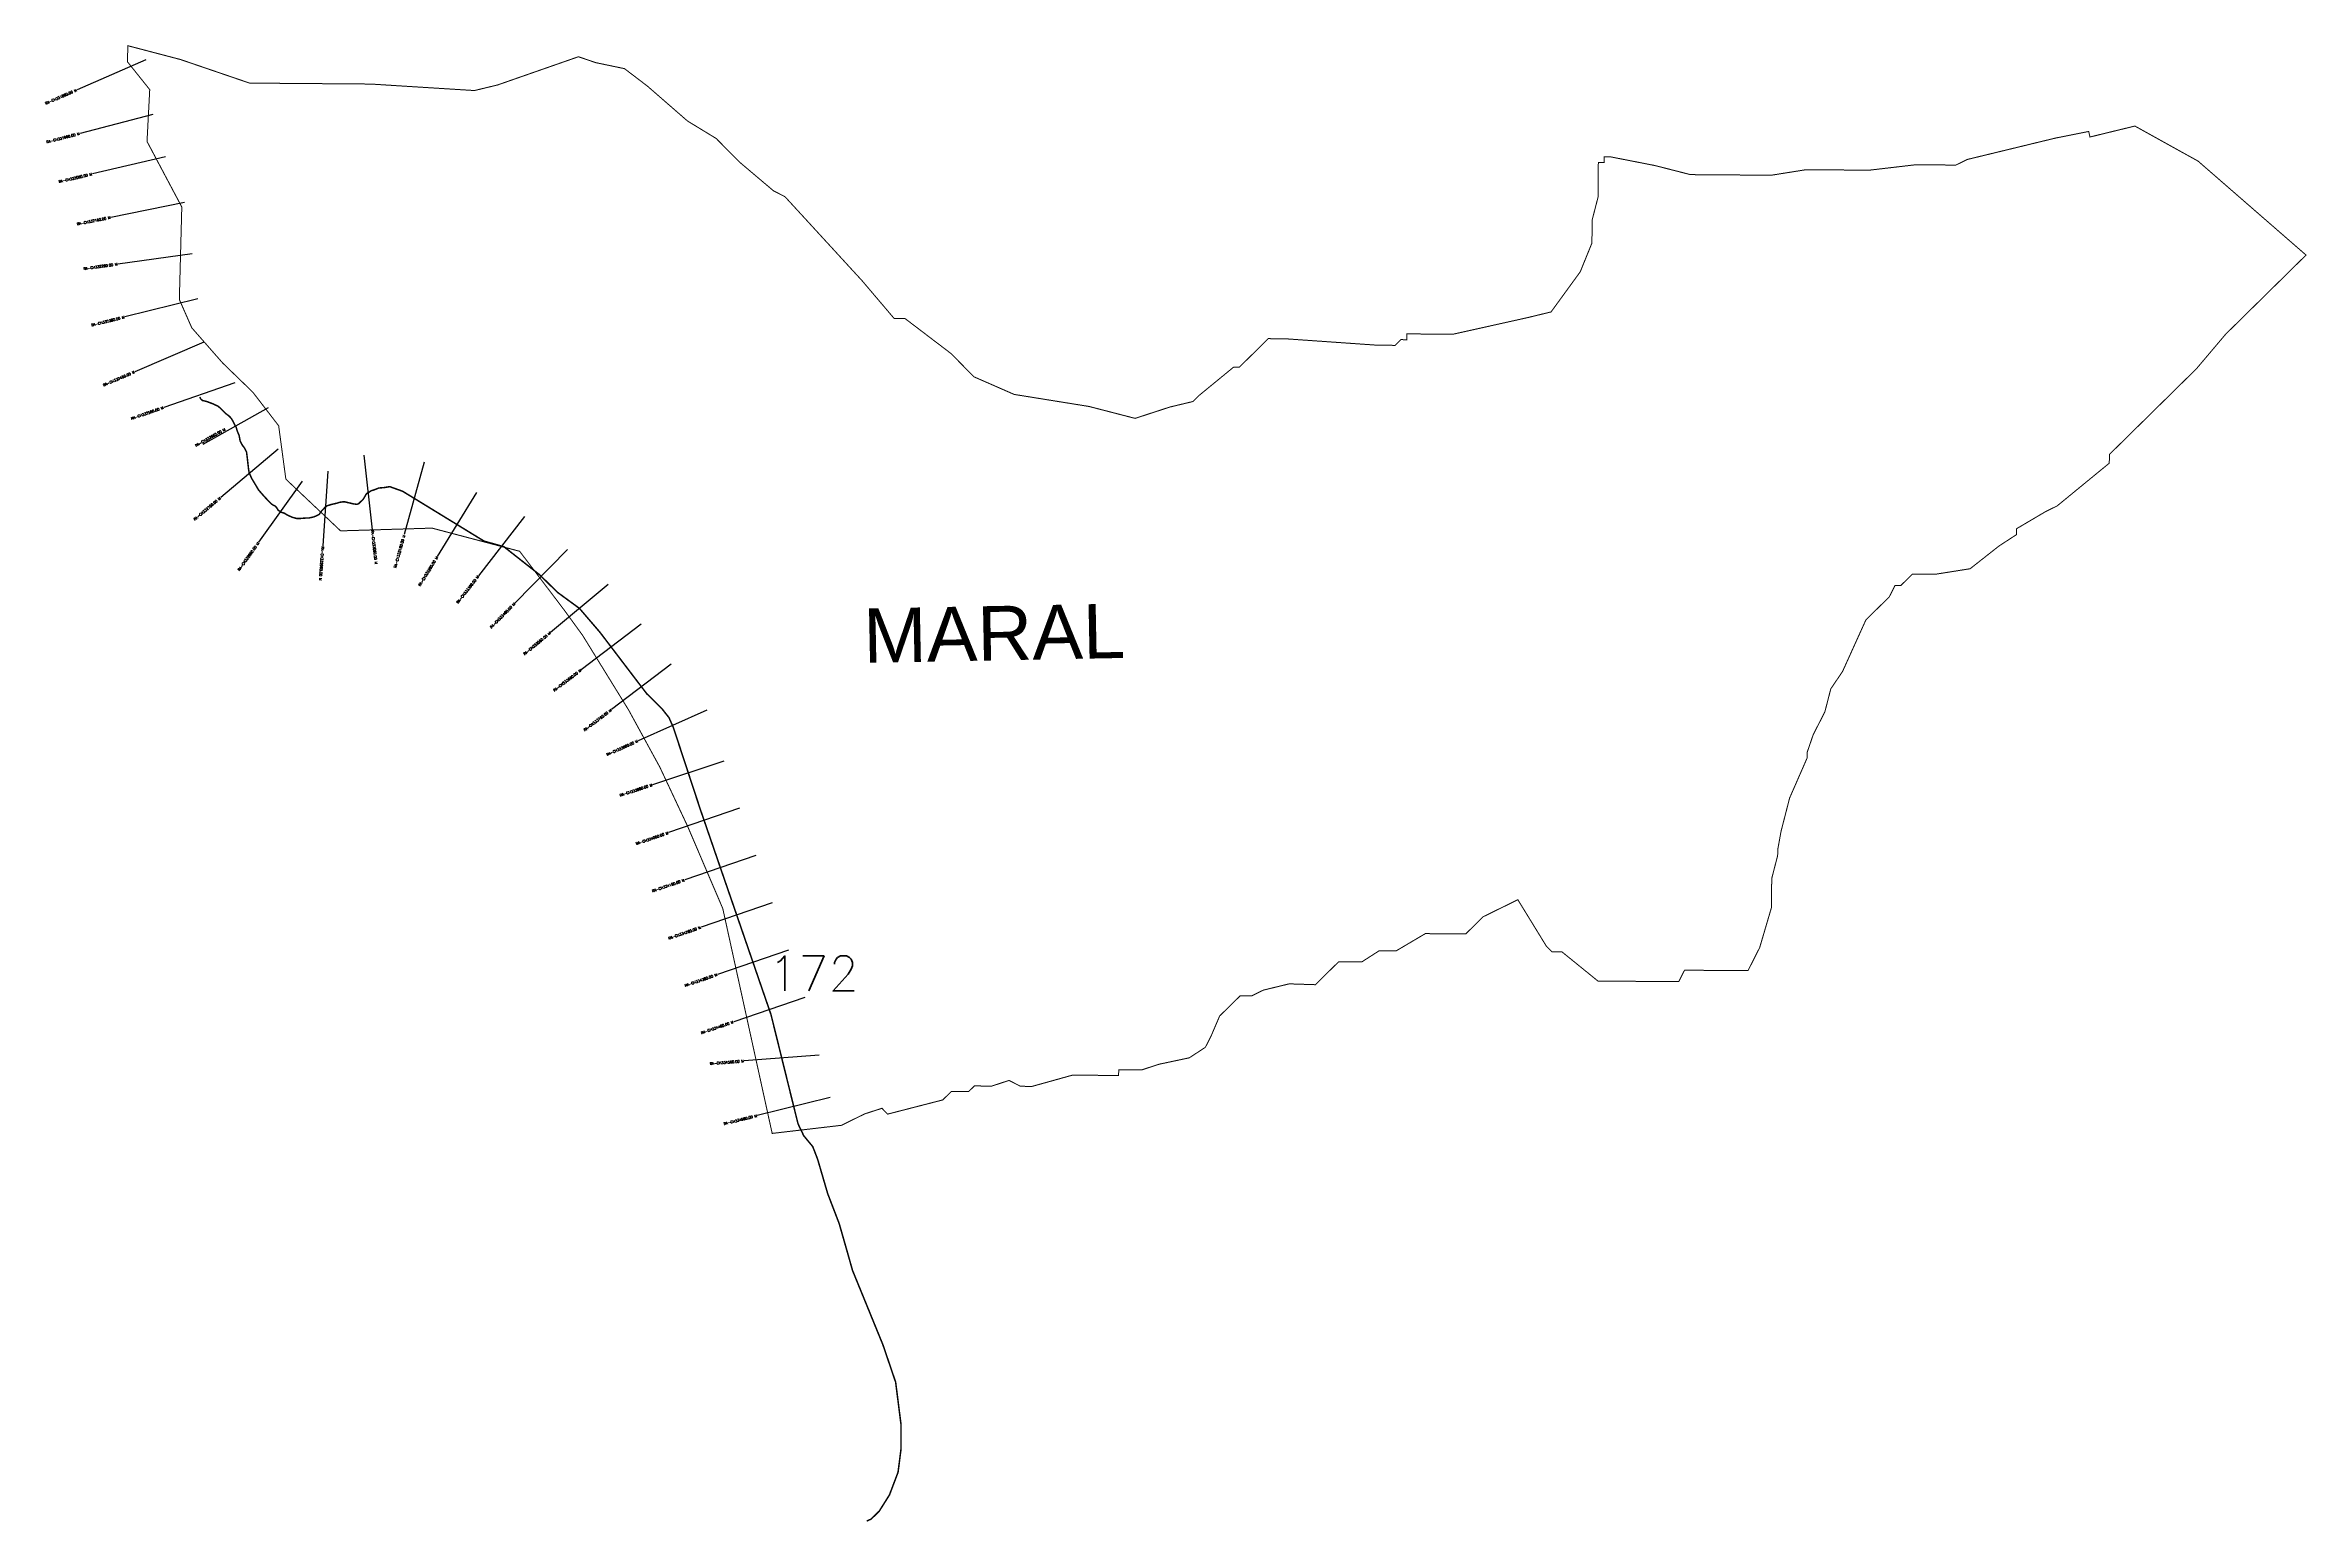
# Model space of a CAD drawing. Header units: metres. Extents: x 288707 to 293227, y 1990516 to 1993468.
import ezdxf
from ezdxf.enums import TextEntityAlignment as Align

# ---------------------------------------------------------------- set-up
doc = ezdxf.new("R2010")
doc.units = ezdxf.units.M
doc.header["$MEASUREMENT"] = 0
for name, color, linetype in [('CS', 134, 'Continuous'), ('CSMark', 6, 'Continuous'), ('NATURALLY PROTECTED', 3, 'Continuous'), ('VILLAGE NAME', 250, 'Continuous')]:
    doc.layers.add(name, color=color, linetype=linetype)
doc.styles.get("Standard").update_dxf_attribs({"font": 'simplex.shx'})

msp = doc.modelspace()

# ---------------------------------------------------------------- linework, layer by layer
at = {"color": 6, "const_width": 2, "flags": 128}
msp.add_lwpolyline([(288872.5, 1993467), (288977.7, 1993439.4), (289115.6, 1993392.3), (289357.6, 1993390.4), (289565, 1993377.4), (289611.2, 1993388.5), (289773, 1993445), (289807.5, 1993433.2), (289865, 1993421.2), (289910.8, 1993386.3), (289991, 1993316.5), (290048.4, 1993281.5), (290094.1, 1993235.1), (290162.9, 1993176.9), (290185.8, 1993165.2), (290340.1, 1992997), (290404.1, 1992921.6), (290426, 1992921.4), (290517.7, 1992851.6), (290563.5, 1992805.1), (290643.9, 1992769.9), (290793.6, 1992745.8), (290885.6, 1992722), (290954.9, 1992744.6), (291001.1, 1992755.7), (291012.7, 1992767.2), (291082.3, 1992824.3), (291093.8, 1992824.2), (291151.8, 1992881.4), (291186.4, 1992881.1), (291360.9, 1992868.9), (291370.8, 1992868.2), (291405.3, 1992868), (291416.9, 1992879.4), (291428.5, 1992879.3), (291428.6, 1992890.9), (291520.8, 1992890.2), (291670.8, 1992923.6), (291717, 1992934.8), (291775.3, 1993015), (291798.7, 1993072.5), (291799.1, 1993118.6), (291811, 1993164.6), (291811.5, 1993233.8), (291823, 1993233.7), (291823.1, 1993245.2), (291834.6, 1993245.1), (291924.9, 1993227.4), (291995.7, 1993209.3), (292157.1, 1993208.1), (292226.3, 1993219.1), (292353.1, 1993218.2), (292445.4, 1993229), (292526, 1993228.4), (292549.2, 1993239.7), (292637.5, 1993261.1), (292697.2, 1993275.6), (292725.8, 1993282.5), (292791.6, 1993295.6), (292794.1, 1993284.5), (292839, 1993295.5), (292883.9, 1993306.4), (293010.2, 1993236.3), (293226, 1993048.5), (293065.2, 1992890.1), (293007.1, 1992821.4), (292832.9, 1992649.8), (292832.8, 1992632.5), (292728.4, 1992546.9), (292705.2, 1992535.5), (292647.4, 1992501.4), (292647.4, 1992489.7), (292612.5, 1992467), (292554.6, 1992421.4), (292485.3, 1992410.4), (292439.2, 1992410.7), (292416, 1992387.8), (292404.5, 1992387.9), (292392.8, 1992364.9), (292346.3, 1992319.2), (292299.5, 1992215.8), (292276.1, 1992181.4), (292264.3, 1992135.4), (292240.9, 1992089.5), (292229.1, 1992055), (292229, 1992043.5), (292193.8, 1991963), (292176.7, 1991896.6), (292170, 1991859.5), (292169.9, 1991848), (292158, 1991801.9), (292157.6, 1991744.3), (292133.9, 1991663.8), (292110.6, 1991617.9), (291983.8, 1991618.8), (291972.1, 1991595.9), (291810.7, 1991597.1), (291739.1, 1991655.2), (291719, 1991655.4), (291707.5, 1991667), (291650.6, 1991759.7), (291581.2, 1991725.6), (291546.4, 1991691.3), (291465.7, 1991691.9), (291407.8, 1991657.7), (291373.4, 1991657.7), (291338.5, 1991635.2), (291292.4, 1991635.6), (291245.9, 1991589.8), (291193.6, 1991591.5), (291142.1, 1991579), (291119, 1991567.7), (291095.9, 1991567.8), (291054.6, 1991527.3), (291037.7, 1991487.6), (291026, 1991464.6), (290993.8, 1991443.6), (290933.5, 1991430.8), (290898.9, 1991419.5), (290852.8, 1991419.9), (290852.7, 1991408.3), (290760.5, 1991409), (290679.6, 1991386.5), (290656.6, 1991386.7), (290633.6, 1991398.4), (290599, 1991387.1), (290564.4, 1991387.4), (290552.8, 1991376), (290518.2, 1991376.2), (290501, 1991359.4), (290391.1, 1991331.1), (290379.6, 1991342.7), (290345, 1991331.5), (290298.7, 1991308.7), (290160.2, 1991292.5), (290061.5, 1991742), (289991, 1991906.9), (289948, 1991998.5), (289935.7, 1992024.7), (289873.1, 1992139.3), (289781.2, 1992288.4), (289743.5, 1992340.2), (289655.5, 1992456.3), (289480.4, 1992502.6), (289297.6, 1992497.1), (289188.2, 1992600.5), (289173.8, 1992707.2), (289122.1, 1992774.4), (289061.8, 1992832.8), (289000.2, 1992903), (288975.3, 1992959.6), (288980.2, 1993144.6), (288910.7, 1993275.6), (288916.1, 1993379.2), (288871.4, 1993435.2), (288872.5, 1993467)], dxfattribs=at)
at = {"layer": 'CS'}
for p, q in [((288908.3, 1993439), (288770.8, 1993378.9)), ((288922, 1993329.5), (288776.8, 1993291.7)), ((288947.5, 1993244.7), (288801.4, 1993210.6)), ((288985.6, 1993153.4), (288838.5, 1993123.9)), ((289000.9, 1993051.2), (288852.4, 1993030.6)), ((289012, 1992960.9), (288866.4, 1992924.7)), ((289024.4, 1992874.5), (288886.6, 1992815.3)), ((289085.9, 1992793.3), (288944.2, 1992744)), ((289152.9, 1992743.3), (289022.2, 1992669.6)), ((289173, 1992660.2), (289058, 1992563.9)), ((289344.2, 1992648.4), (289361, 1992499.4)), ((289272.2, 1992616.6), (289262, 1992466.9)), ((289464.8, 1992634.3), (289424.8, 1992489.8)), ((289220.6, 1992596.6), (289133.7, 1992474.3)), ((289569.2, 1992573.8), (289490.9, 1992445.9)), ((289665.3, 1992525.9), (289573.3, 1992407.5)), ((289751, 1992459.8), (289646, 1992352.7)), ((289832.6, 1992390.1), (289717.3, 1992294.2)), ((289898.1, 1992310.4), (289778.7, 1992219.5)), ((289958.6, 1992230.8), (289839.3, 1992140)), ((290029.4, 1992138.5), (289892.4, 1992077.5)), ((290063.8, 1992036.6), (289921.3, 1991989.7)), ((290095, 1991942.7), (289953.2, 1991893.8)), ((290127.6, 1991848.1), (289985.8, 1991799.3)), ((290160.2, 1991753.6), (290018.3, 1991704.7)), ((290192.7, 1991659), (290050.9, 1991610.2)), ((290225.3, 1991564.5), (290083.5, 1991515.6)), ((290254, 1991449.2), (290104.5, 1991437.3)), ((290276.1, 1991364.2), (290130.5, 1991328.2))]:
    msp.add_line(p, q, dxfattribs=at)
at = {"layer": 'NATURALLY PROTECTED', "const_width": 3, "flags": 128}
msp.add_lwpolyline([(289016.4, 1992764.8), (289017.6, 1992761.3), (289021.5, 1992757.8), (289025, 1992757), (289030.4, 1992755.6), (289035.4, 1992753.7), (289041.4, 1992751.5), (289046.8, 1992749), (289052.7, 1992746.3), (289057.8, 1992741.9), (289061.4, 1992738.2), (289068.7, 1992731.1), (289074.8, 1992726.6), (289079, 1992722), (289081.6, 1992717.9), (289085.1, 1992710.7), (289089, 1992703.8), (289091.1, 1992696.5), (289094.6, 1992688.3), (289096.9, 1992676.5), (289101.4, 1992668.1), (289105.3, 1992663.1), (289109.6, 1992654.7), (289110.8, 1992645.3), (289113.7, 1992620), (289114.8, 1992613.6), (289117.6, 1992607.2), (289119.4, 1992602.8), (289125.7, 1992592.3), (289133.7, 1992578.8), (289143.5, 1992567.6), (289150.3, 1992560.2), (289160, 1992550.3), (289167.2, 1992546.4), (289169.9, 1992543.3), (289172.7, 1992538.6), (289178.4, 1992534.5), (289185.2, 1992532.4), (289192.3, 1992528.1), (289201.9, 1992524), (289209.3, 1992522), (289218.4, 1992522), (289227.1, 1992522.7), (289233.6, 1992522.7), (289243.6, 1992524.9), (289249.8, 1992527.4), (289254.7, 1992530), (289260.6, 1992538.2), (289264.4, 1992541.9), (289266.5, 1992544.7), (289270.7, 1992547.2), (289278.7, 1992549.8), (289289.3, 1992552.2), (289295.3, 1992554.1), (289301.4, 1992555), (289306.6, 1992555), (289315.5, 1992552.9), (289323, 1992551.1), (289329.7, 1992550.2), (289333.1, 1992551), (289335.4, 1992553.2), (289342.9, 1992560.4), (289346.7, 1992566.9), (289349.3, 1992571.5), (289353.8, 1992574), (289358.4, 1992577.1), (289365.8, 1992579.5), (289374, 1992582.8), (289384.9, 1992583.7), (289395.9, 1992585.5), (289421.5, 1992576.3), (289446.1, 1992561.3), (289550.7, 1992497.2), (289584.5, 1992476.5), (289607, 1992470.2), (289624.1, 1992465.4), (289640.6, 1992452.4), (289695.6, 1992409.1), (289731.4, 1992374), (289775, 1992342.1), (289815.8, 1992294.6), (289873.7, 1992218.5), (289909.3, 1992171.8), (289922, 1992159.2), (289939.5, 1992142), (289953.9, 1992123.8), (289962.6, 1992104.3), (290016.6, 1991940.2), (290062.2, 1991807.7), (290088.9, 1991730.3), (290121, 1991637), (290142.6, 1991574.3), (290157.8, 1991530.2), (290175.3, 1991459.5), (290203.1, 1991347.1), (290211.9, 1991311.6), (290223.3, 1991287.9), (290232.5, 1991276.7), (290241.3, 1991266.1), (290251, 1991241.1), (290271.1, 1991172.3), (290294.3, 1991111.8), (290306.5, 1991069), (290320.9, 1991018.3), (290337.4, 1990978), (290360.1, 1990922.4), (290381.6, 1990869.8), (290398.7, 1990819.6), (290407, 1990795.1), (290417.8, 1990709.9), (290417.8, 1990662), (290411.8, 1990615.1), (290394.6, 1990569.7), (290374.1, 1990537.2), (290357.9, 1990521.4), (290349.2, 1990517.6)], dxfattribs=at)

# ---------------------------------------------------------------- texts
at = {"insert": (290152.8, 1991647.3), "char_height": 70, "attachment_point": 1}
msp.add_mtext_dynamic_manual_height_columns('172', width=71.413, gutter_width=1, heights=[0], dxfattribs=at)
at = {"layer": 'CSMark'}
for s, rotation, p in [('RA-CH331860.00 M', 23.598, (288769.9, 1993378.5)), ('RA-CH331960.00 M', 14.5894, (288775.8, 1993291.4)), ('RA-CH332060.00 M', 13.1442, (288800.4, 1993210.4)), ('RA-CH332160.00 M', 11.3481, (288837.5, 1993123.7)), ('RA-CH332260.00 M', 7.901, (288851.4, 1993030.4)), ('RA-CH332360.00 M', 13.9317, (288865.5, 1992924.5)), ('RA-CH332460.00 M', 23.2614, (288885.7, 1992814.9)), ('RA-CH332560.00 M', 19.1619, (288943.3, 1992743.7)), ('RA-CH332660.00 M', 29.4238, (289066.8, 1992700.6)), ('RA-CH332760.00 M', 39.9492, (289057.2, 1992563.2)), ('RA-CH332860.00 M', 54.6013, (289133.1, 1992473.5)), ('RA-CH333160.00 M', 74.5499, (289424.6, 1992488.8)), ('RA-CH333260.00 M', 58.5144, (289490.4, 1992445)), ('RA-CH333360.00 M', 52.1658, (289572.7, 1992406.7)), ('RA-CH333460.00 M', 45.5348, (289645.3, 1992352)), ('RA-CH333560.00 M', 39.7379, (289716.5, 1992293.6)), ('RA-CH333660.00 M', 37.271, (289777.9, 1992218.9)), ('RA-CH333760.00 M', 37.271, (289838.5, 1992139.4)), ('RA-CH333860.00 M', 23.991, (289891.5, 1992077.1)), ('RA-CH333960.00 M', 18.2147, (289920.4, 1991989.4)), ('RA-CH334060.00 M', 19.0049, (289952.3, 1991893.5)), ('RA-CH334160.00 M', 19.0049, (289984.8, 1991799)), ('RA-CH334260.00 M', 19.0049, (290017.4, 1991704.4)), ('RA-CH334360.00 M', 19.0049, (290050, 1991609.9)), ('RA-CH334460.00 M', 19.0049, (290082.5, 1991515.3)), ('RA-CH334560.00 M', 4.5532, (290103.5, 1991437.2)), ('RA-CH334660.00 M', 13.8945, (290129.5, 1991327.9))]:
    msp.add_text(s, height=5, rotation=rotation, dxfattribs=at).set_placement(p, align=Align.MIDDLE_RIGHT)
for s, rotation, p in [('RA-CH332960.00 M', 266.0792, (289261.9, 1992465.9)), ('RA-CH333060.00 M', 276.4374, (289361.1, 1992498.4))]:
    msp.add_text(s, height=5, rotation=rotation, dxfattribs=at).set_placement(p, align=Align.MIDDLE_LEFT)
at = {"layer": 'VILLAGE NAME', "insert": (290341.3, 1992341.8), "char_height": 108.748, "attachment_point": 1, "rotation": 1.1028}
msp.add_mtext_dynamic_manual_height_columns('{\\fArial|b0|i0|c0|p34;MARAL}', width=1571.314, gutter_width=543.7, heights=[0], dxfattribs=at)

doc.saveas('drawing.dxf')
